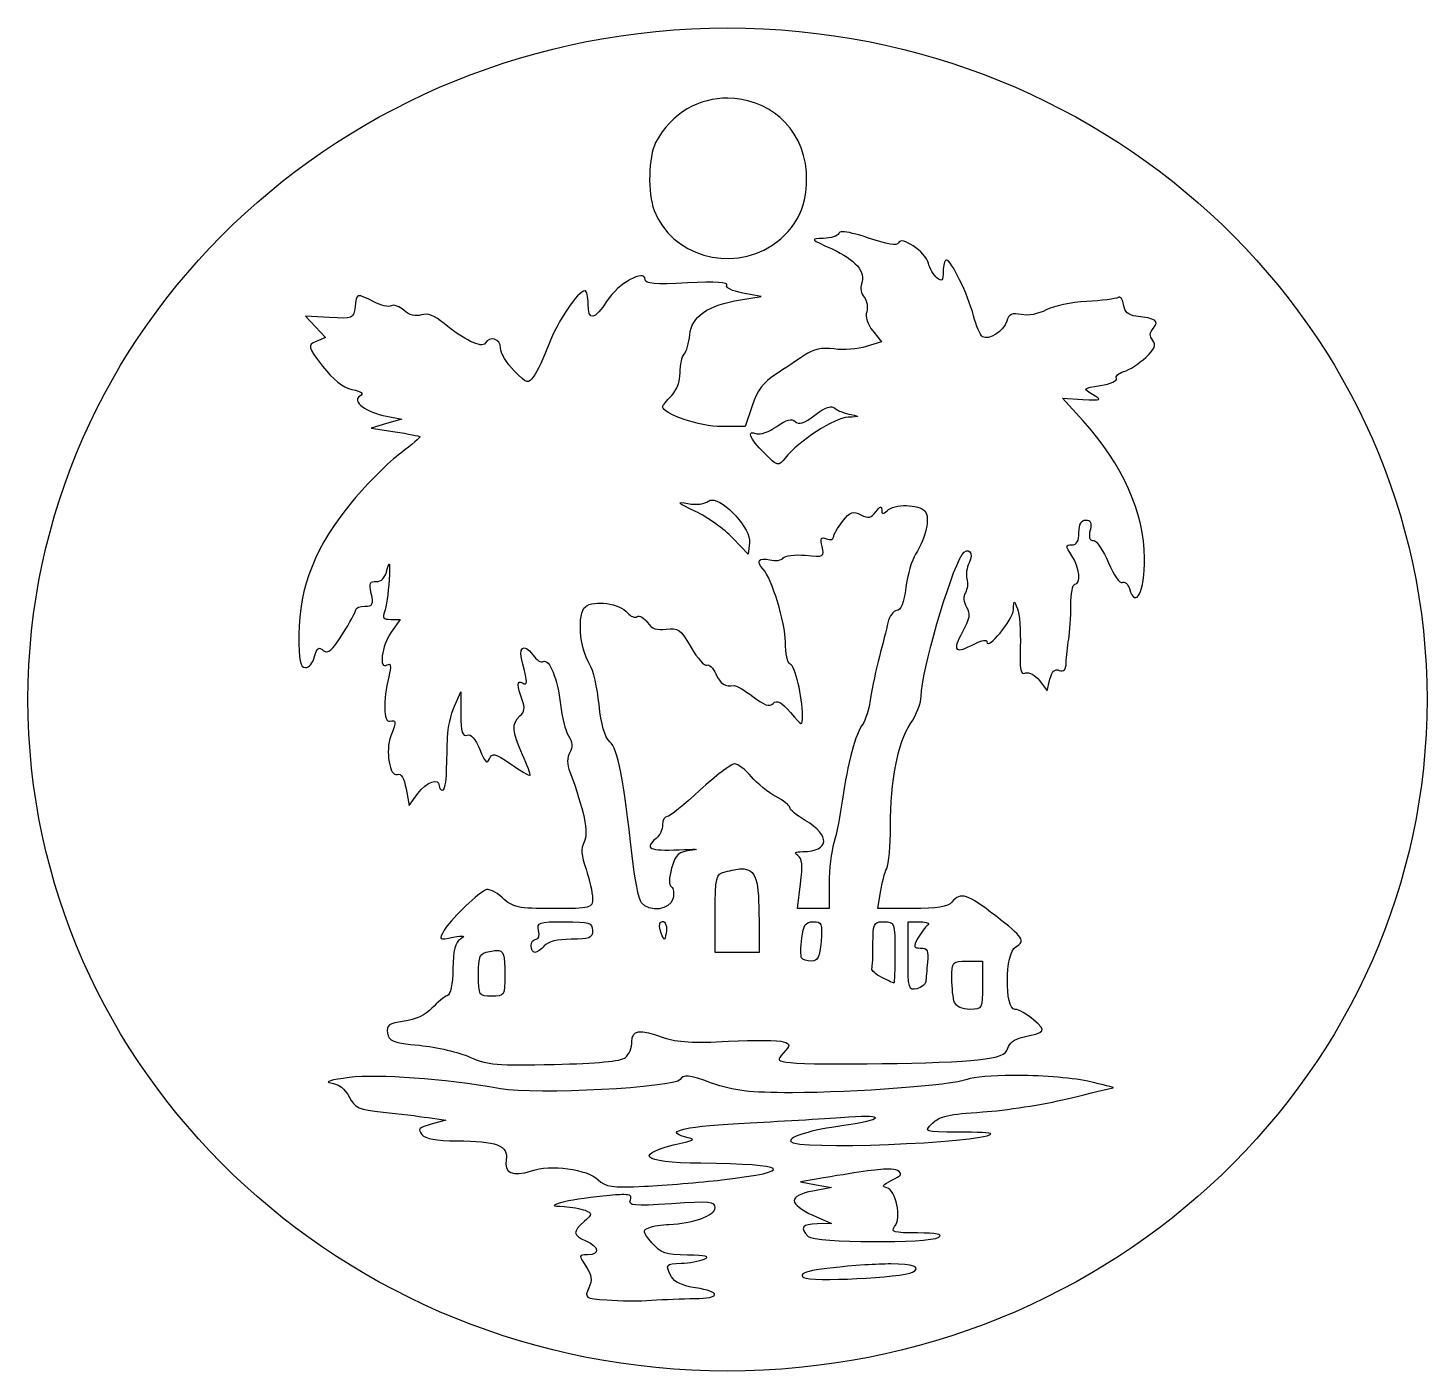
# Model space of a CAD drawing. Header units: centimetres. Extents: x -13.9 to 14.7, y -15.1 to 12.3.
import ezdxf

# ---------------------------------------------------------------- set-up
doc = ezdxf.new("R2010")
doc.units = ezdxf.units.CM
doc.header["$MEASUREMENT"] = 0
doc.layers.add('Layer 1', color=7, linetype='Continuous')

msp = doc.modelspace()

# ---------------------------------------------------------------- linework, layer by layer
at = {"layer": 'Layer 1'}
for points, knots in [([(0.37814, 12.31524), (-7.51255, 12.31524), (-13.90976, 6.17387), (-13.90976, -1.4019), (-13.90976, -1.4019), (-13.90976, -8.97767), (-7.51255, -15.11904), (0.37814, -15.11904), (0.37814, -15.11904), (8.26883, -15.11904), (14.66524, -8.97766), (14.66524, -1.4019), (14.66524, -1.4019), (14.66524, 6.17386), (8.26883, 12.31524), (0.37814, 12.31524)], [0, 0, 0, 0, 0.2, 0.2, 0.2, 0.2, 0.4, 0.4, 0.4, 0.4, 0.6, 0.6, 0.6, 0.6, 1, 1, 1, 1]), ([(0.3829, 10.88161), (1.16078, 10.87708), (1.91948, 10.33001), (1.98879, 9.37177), (1.98879, 9.37177), (2.03575, 8.7226), (1.79608, 8.21202), (1.28626, 7.87463), (1.28626, 7.87463), (0.43652, 7.3123), (-0.7732, 7.67062), (-1.12059, 8.58748), (-1.12059, 8.58748), (-1.25557, 8.94374), (-1.23888, 9.6878), (-1.08963, 9.97348), (-1.08963, 9.97348), (-0.76288, 10.59894), (-0.18474, 10.88491), (0.3829, 10.88161)], [0, 0, 0, 0, 0.16666667, 0.16666667, 0.16666667, 0.16666667, 0.33333333, 0.33333333, 0.33333333, 0.33333333, 0.5, 0.5, 0.5, 0.5, 0.66666667, 0.66666667, 0.66666667, 0.66666667, 1, 1, 1, 1]), ([(2.72545, 8.15088), (2.81952, 8.15321), (2.99917, 8.11004), (3.25969, 8.02228), (3.25969, 8.02228), (3.64101, 7.89382), (3.84781, 7.86084), (3.86934, 7.92543), (3.86934, 7.92543), (3.92079, 8.0798), (4.4234, 7.73967), (4.48058, 7.51185), (4.48058, 7.51185), (4.508, 7.4026), (4.587, 7.26669), (4.65601, 7.20941), (4.65601, 7.20941), (4.75822, 7.12458), (4.78143, 7.14918), (4.78143, 7.34039), (4.78143, 7.34039), (4.78143, 7.4695), (4.81254, 7.57457), (4.85049, 7.57457), (4.85049, 7.57457), (4.94891, 7.57457), (5.2855, 6.88158), (5.40299, 6.43703), (5.40299, 6.43703), (5.45774, 6.22986), (5.54109, 6.03653), (5.58795, 6.00758), (5.58795, 6.00758), (5.71811, 5.92714), (6.01518, 6.1196), (6.08091, 6.32669), (6.08091, 6.32669), (6.12695, 6.47175), (6.19038, 6.50078), (6.3778, 6.46084), (6.3778, 6.46084), (6.51872, 6.43081), (6.72632, 6.46915), (6.88505, 6.5553), (6.88505, 6.5553), (7.03274, 6.63546), (7.40486, 6.71441), (7.71221, 6.72994), (7.71221, 6.72994), (8.01956, 6.74547), (8.30914, 6.78085), (8.3552, 6.80932), (8.3552, 6.80932), (8.40126, 6.83779), (8.45209, 6.77), (8.46792, 6.65849), (8.46792, 6.65849), (8.48773, 6.51895), (8.56633, 6.4475), (8.72035, 6.42908), (8.72035, 6.42908), (9.13331, 6.37968), (9.20032, 6.33408), (9.07757, 6.18617), (9.07757, 6.18617), (8.99631, 6.08826), (8.99302, 6.02127), (9.06566, 5.93374), (9.06566, 5.93374), (9.14117, 5.84276), (9.10641, 5.76093), (8.9196, 5.58605), (8.9196, 5.58605), (8.78511, 5.46015), (8.58417, 5.3292), (8.47268, 5.29551), (8.47268, 5.29551), (8.36119, 5.26182), (8.29262, 5.19815), (8.32027, 5.15342), (8.32027, 5.15342), (8.34792, 5.10868), (8.20259, 5.04497), (7.99719, 5.01212), (7.99719, 5.01212), (7.62942, 4.95331), (7.62668, 4.95077), (7.83605, 4.82875), (7.83605, 4.82875), (8.03666, 4.71184), (8.02561, 4.7057), (7.63521, 4.72952), (7.63521, 4.72952), (7.63521, 4.72952), (7.22163, 4.75492), (7.22163, 4.75492), (7.22163, 4.75492), (7.22163, 4.75492), (7.63521, 4.29848), (7.63521, 4.29848), (7.63521, 4.29848), (8.44572, 3.40334), (8.89694, 2.39672), (8.89658, 1.48758), (8.89658, 1.48758), (8.8963, 0.79166), (8.7202, 0.43814), (8.5854, 0.86285), (8.5854, 0.86285), (8.55392, 0.96203), (8.489, 1.01878), (8.44093, 0.98907), (8.44093, 0.98907), (8.39286, 0.95936), (8.26656, 1.1402), (8.16071, 1.39074), (8.16071, 1.39074), (8.05486, 1.64128), (7.91534, 1.8456), (7.85033, 1.8456), (7.85033, 1.8456), (7.77119, 1.8456), (7.74935, 1.91534), (7.78444, 2.05517), (7.78444, 2.05517), (7.82265, 2.2074), (7.79853, 2.26394), (7.69633, 2.26394), (7.69633, 2.26394), (7.60203, 2.26394), (7.55662, 2.18047), (7.55662, 2.00992), (7.55662, 2.00992), (7.55662, 1.83613), (7.51121, 1.75669), (7.41215, 1.75669), (7.41215, 1.75669), (7.27907, 1.75669), (7.27907, 1.73911), (7.41215, 1.53601), (7.41215, 1.53601), (7.57001, 1.29509), (7.6059, 0.95097), (7.47327, 0.95097), (7.47327, 0.95097), (7.42746, 0.95097), (7.39027, 0.75934), (7.39071, 0.52548), (7.39071, 0.52548), (7.39112, 0.29163), (7.3715, -0.02062), (7.34705, -0.16832), (7.34705, -0.16832), (7.3226, -0.31602), (7.29945, -0.53175), (7.29545, -0.64778), (7.29545, -0.64778), (7.29033, -0.7964), (7.24809, -0.84338), (7.15415, -0.80734), (7.15415, -0.80734), (7.06365, -0.77261), (7.0025, -0.8311), (6.96284, -0.98912), (6.96284, -0.98912), (6.96284, -0.98912), (6.9041, -1.22171), (6.9041, -1.22171), (6.9041, -1.22171), (6.9041, -1.22171), (6.74931, -1.01691), (6.74931, -1.01691), (6.74931, -1.01691), (6.66226, -0.9015), (6.53816, -0.83281), (6.46592, -0.86053), (6.46592, -0.86053), (6.36126, -0.90069), (6.34168, -0.80104), (6.35717, -0.32232), (6.35717, -0.32232), (6.36762, 0.00083), (6.34225, 0.34921), (6.30081, 0.45165), (6.30081, 0.45165), (6.228, 0.63162), (6.22453, 0.63068), (6.21905, 0.42942), (6.21905, 0.42942), (6.21366, 0.23162), (5.67687, -0.41598), (5.67687, -0.22468), (5.67687, -0.22468), (5.67687, -0.17195), (5.57329, -0.18766), (5.43079, -0.26199), (5.43079, -0.26199), (5.02285, -0.47479), (4.95991, -0.42094), (5.16962, -0.03655), (5.16962, -0.03655), (5.32584, 0.24978), (5.34361, 0.35194), (5.26012, 0.48657), (5.26012, 0.48657), (5.19655, 0.58908), (5.18691, 0.70207), (5.23551, 0.77949), (5.23551, 0.77949), (5.2791, 0.84893), (5.29348, 0.97541), (5.26726, 1.05971), (5.26726, 1.05971), (5.24104, 1.14401), (5.262, 1.2926), (5.3141, 1.38994), (5.3141, 1.38994), (5.42038, 1.58854), (5.28715, 1.74139), (5.16883, 1.55664), (5.16883, 1.55664), (4.91121, 1.15439), (4.33374, -0.8453), (4.33374, -1.33523), (4.33374, -1.33523), (4.33374, -1.45866), (4.23587, -1.70972), (4.11623, -1.89328), (4.11623, -1.89328), (3.85302, -2.29713), (3.70741, -3.04617), (3.70741, -3.99451), (3.70741, -3.99451), (3.70741, -4.38256), (3.67279, -4.76812), (3.63041, -4.85104), (3.63041, -4.85104), (3.58803, -4.93396), (3.53018, -5.15303), (3.50181, -5.33765), (3.50181, -5.33765), (3.50181, -5.33765), (3.45021, -5.67343), (3.45021, -5.67343), (3.45021, -5.67343), (3.45021, -5.67343), (4.14956, -5.67343), (4.14956, -5.67343), (4.14956, -5.67343), (4.66215, -5.67343), (4.87918, -5.63687), (4.96084, -5.53848), (4.96084, -5.53848), (5.13528, -5.32829), (5.27927, -5.37441), (5.85547, -5.82187), (5.85547, -5.82187), (6.42212, -6.26192), (6.47079, -6.33682), (6.26508, -6.45216), (6.26508, -6.45216), (6.04343, -6.57644), (6.03265, -7.73179), (6.25317, -7.73179), (6.25317, -7.73179), (6.32427, -7.73179), (6.49607, -7.82982), (6.6342, -7.9493), (6.6342, -7.9493), (6.90023, -8.17939), (6.88883, -8.19438), (6.38097, -8.30493), (6.38097, -8.30493), (6.25147, -8.33312), (6.12599, -8.43294), (6.10155, -8.5264), (6.10155, -8.5264), (6.0664, -8.66083), (5.93761, -8.71039), (5.48634, -8.76454), (5.48634, -8.76454), (4.88036, -8.83726), (2.16312, -8.87632), (1.6665, -8.81931), (1.6665, -8.81931), (1.38443, -8.78693), (1.37788, -8.77776), (1.52203, -8.61847), (1.52203, -8.61847), (1.66378, -8.46184), (1.6638, -8.44816), (1.51806, -8.39223), (1.51806, -8.39223), (1.43268, -8.35947), (0.9287, -8.3555), (0.39799, -8.3835), (0.39799, -8.3835), (-0.3062, -8.42065), (-0.66126, -8.40063), (-0.91419, -8.31047), (-0.91419, -8.31047), (-1.43083, -8.12631), (-1.57385, -8.14433), (-1.57385, -8.39223), (-1.57385, -8.39223), (-1.57385, -8.50928), (-1.63383, -8.65521), (-1.70721, -8.71611), (-1.70721, -8.71611), (-1.79589, -8.78971), (-2.28333, -8.83615), (-3.16148, -8.85582), (-3.16148, -8.85582), (-4.32754, -8.88194), (-4.52948, -8.86479), (-4.88168, -8.70738), (-4.88168, -8.70738), (-5.10115, -8.60929), (-5.56457, -8.50065), (-5.91126, -8.46606), (-5.91126, -8.46606), (-6.4605, -8.41125), (-6.54503, -8.3791), (-6.56854, -8.21442), (-6.56854, -8.21442), (-6.59135, -8.05465), (-6.53864, -8.01715), (-6.22799, -7.97548), (-6.22799, -7.97548), (-5.99914, -7.94478), (-5.78431, -7.84423), (-5.65803, -7.70796), (-5.65803, -7.70796), (-5.5465, -7.58762), (-5.40591, -7.4723), (-5.34606, -7.45235), (-5.34606, -7.45235), (-5.27849, -7.42983), (-5.23557, -7.22162), (-5.23175, -6.90224), (-5.23175, -6.90224), (-5.22726, -6.52668), (-5.18535, -6.36263), (-5.07775, -6.29497), (-5.07775, -6.29497), (-4.96648, -6.22501), (-5.00359, -6.21615), (-5.22778, -6.25925), (-5.22778, -6.25925), (-5.51614, -6.31468), (-5.5209, -6.31098), (-5.40639, -6.11398), (-5.40639, -6.11398), (-5.29035, -5.91435), (-4.78978, -5.42265), (-4.57209, -5.29476), (-4.57209, -5.29476), (-4.50726, -5.25667), (-4.36083, -5.32176), (-4.22122, -5.45114), (-4.22122, -5.45114), (-4.00333, -5.65307), (-3.90914, -5.67341), (-3.18053, -5.67341), (-3.18053, -5.67341), (-2.39712, -5.67341), (-2.37957, -5.66853), (-2.37957, -5.46067), (-2.37957, -5.46067), (-2.37957, -5.34378), (-2.43892, -5.07839), (-2.51214, -4.87086), (-2.51214, -4.87086), (-2.61202, -4.58777), (-2.62162, -4.44756), (-2.54866, -4.31122), (-2.54866, -4.31122), (-2.45436, -4.13502), (-2.5559, -3.64085), (-2.84237, -2.88235), (-2.84237, -2.88235), (-2.90221, -2.72392), (-2.90245, -2.58917), (-2.84396, -2.48465), (-2.84396, -2.48465), (-2.78257, -2.37495), (-2.79074, -2.27038), (-2.87016, -2.14252), (-2.87016, -2.14252), (-2.93309, -2.0412), (-3.00671, -1.75513), (-3.03369, -1.50667), (-3.03369, -1.50667), (-3.09026, -0.98553), (-3.26311, -0.55286), (-3.38456, -0.62792), (-3.38456, -0.62792), (-3.43053, -0.65633), (-3.52799, -0.59442), (-3.60127, -0.4898), (-3.60127, -0.4898), (-3.78694, -0.22472), (-3.90479, -0.33651), (-3.80528, -0.68349), (-3.80528, -0.68349), (-3.69943, -1.05258), (-3.70056, -1.13158), (-3.81163, -1.06293), (-3.81163, -1.06293), (-3.92405, -0.99345), (-3.92575, -1.12061), (-3.81639, -1.40824), (-3.81639, -1.40824), (-3.75346, -1.57376), (-3.76465, -1.65863), (-3.86084, -1.73847), (-3.86084, -1.73847), (-4.03343, -1.88171), (-4.02226, -2.05943), (-3.80845, -2.5307), (-3.80845, -2.5307), (-3.71019, -2.74727), (-3.64031, -2.9357), (-3.65366, -2.94904), (-3.65366, -2.94904), (-3.667, -2.96238), (-3.8461, -2.85879), (-4.05136, -2.71883), (-4.05136, -2.71883), (-4.38048, -2.49442), (-4.43148, -2.48198), (-4.48399, -2.61405), (-4.48399, -2.61405), (-4.52968, -2.72895), (-4.57575, -2.6842), (-4.68165, -2.42274), (-4.68165, -2.42274), (-4.77113, -2.20181), (-4.86251, -2.09852), (-4.94202, -2.12903), (-4.94202, -2.12903), (-5.03598, -2.16509), (-5.06555, -2.06695), (-5.06824, -1.7091), (-5.06824, -1.7091), (-5.06824, -1.7091), (-5.07142, -1.24234), (-5.07142, -1.24234), (-5.07142, -1.24234), (-5.07142, -1.24234), (-5.20161, -1.54081), (-5.20161, -1.54081), (-5.20161, -1.54081), (-5.273, -1.70521), (-5.33598, -1.98771), (-5.34132, -2.16792), (-5.34132, -2.16792), (-5.34666, -2.34814), (-5.35528, -2.66677), (-5.36037, -2.876), (-5.36037, -2.876), (-5.36546, -3.08523), (-5.40122, -3.25624), (-5.44055, -3.25624), (-5.44055, -3.25624), (-5.47987, -3.25624), (-5.51199, -3.21577), (-5.51199, -3.16654), (-5.51199, -3.16654), (-5.51199, -2.98944), (-5.76978, -3.08211), (-5.94462, -3.32213), (-5.94462, -3.32213), (-5.94462, -3.32213), (-6.12323, -3.56742), (-6.12323, -3.56742), (-6.12323, -3.56742), (-6.12323, -3.56742), (-6.18674, -3.22767), (-6.18674, -3.22767), (-6.18674, -3.22767), (-6.2285, -3.00506), (-6.28956, -2.9028), (-6.36455, -2.93158), (-6.36455, -2.93158), (-6.52239, -2.99215), (-6.6149, -2.44814), (-6.4987, -2.14253), (-6.4987, -2.14253), (-6.3825, -1.83689), (-6.38395, -1.81936), (-6.51934, -1.84644), (-6.51934, -1.84644), (-6.64667, -1.87191), (-6.65765, -1.4263), (-6.54157, -0.93752), (-6.54157, -0.93752), (-6.4887, -0.71488), (-6.49695, -0.64949), (-6.57253, -0.6962), (-6.57253, -0.6962), (-6.75159, -0.80687), (-6.69048, -0.3059), (-6.49077, -0.02543), (-6.49077, -0.02543), (-6.49077, -0.02543), (-6.30581, 0.23494), (-6.30581, 0.23494), (-6.30581, 0.23494), (-6.30581, 0.23494), (-6.5003, 0.23494), (-6.5003, 0.23494), (-6.5003, 0.23494), (-6.6512, 0.23494), (-6.68007, 0.26991), (-6.6289, 0.39132), (-6.6289, 0.39132), (-6.59259, 0.47748), (-6.55038, 0.76989), (-6.53444, 1.04066), (-6.53444, 1.04066), (-6.51401, 1.38763), (-6.52435, 1.45377), (-6.57096, 1.26452), (-6.57096, 1.26452), (-6.61557, 1.08336), (-6.68935, 0.99995), (-6.7964, 1.00891), (-6.7964, 1.00891), (-6.92647, 1.0198), (-6.94472, 0.97548), (-6.89801, 0.76283), (-6.89801, 0.76283), (-6.8494, 0.54149), (-6.86781, 0.50325), (-7.02661, 0.50325), (-7.02661, 0.50325), (-7.12899, 0.50325), (-7.21316, 0.47061), (-7.21316, 0.43101), (-7.21316, 0.43101), (-7.21316, 0.39142), (-7.33516, 0.16663), (-7.48465, -0.06909), (-7.48465, -0.06909), (-7.69895, -0.40701), (-7.78242, -0.47671), (-7.87759, -0.39773), (-7.87759, -0.39773), (-7.97226, -0.31916), (-8.01009, -0.34655), (-8.05461, -0.52395), (-8.05461, -0.52395), (-8.08583, -0.64835), (-8.17142, -0.75019), (-8.24433, -0.75019), (-8.24433, -0.75019), (-8.34967, -0.75019), (-8.3769, -0.61123), (-8.3769, -0.07545), (-8.3769, -0.07545), (-8.3769, 0.88819), (-8.02471, 1.76235), (-7.27826, 2.65131), (-7.27826, 2.65131), (-6.96821, 3.02055), (-6.52604, 3.46275), (-6.29631, 3.63326), (-6.29631, 3.63326), (-6.06658, 3.80377), (-5.88938, 3.95346), (-5.90258, 3.96666), (-5.90258, 3.96666), (-5.91578, 3.97986), (-6.14543, 4.02553), (-6.413, 4.06747), (-6.413, 4.06747), (-6.413, 4.06747), (-6.89961, 4.14368), (-6.89961, 4.14368), (-6.89961, 4.14368), (-6.89961, 4.14368), (-6.58685, 4.23259), (-6.58685, 4.23259), (-6.58685, 4.23259), (-6.58685, 4.23259), (-6.27329, 4.3215), (-6.27329, 4.3215), (-6.27329, 4.3215), (-6.27329, 4.3215), (-6.58685, 4.38421), (-6.58685, 4.38421), (-6.58685, 4.38421), (-7.00908, 4.46909), (-7.30284, 4.68934), (-7.13379, 4.79382), (-7.13379, 4.79382), (-7.04428, 4.84914), (-7.08791, 4.887), (-7.29255, 4.93194), (-7.29255, 4.93194), (-7.48288, 4.97374), (-7.67753, 5.12909), (-7.89188, 5.40982), (-7.89188, 5.40982), (-8.20082, 5.81443), (-8.20465, 5.82801), (-8.02286, 5.90913), (-8.02286, 5.90913), (-8.02286, 5.90913), (-7.83552, 5.99248), (-7.83552, 5.99248), (-7.83552, 5.99248), (-7.83552, 5.99248), (-8.03953, 6.20919), (-8.03953, 6.20919), (-8.03953, 6.20919), (-8.03953, 6.20919), (-8.24275, 6.4267), (-8.24275, 6.4267), (-8.24275, 6.4267), (-8.24275, 6.4267), (-7.75058, 6.39971), (-7.75058, 6.39971), (-7.75058, 6.39971), (-7.2743, 6.37416), (-7.25724, 6.38176), (-7.22984, 6.61642), (-7.22984, 6.61642), (-7.19671, 6.90017), (-7.19509, 6.89989), (-6.84801, 6.72041), (-6.84801, 6.72041), (-6.70131, 6.64455), (-6.5393, 6.60878), (-6.48841, 6.64023), (-6.48841, 6.64023), (-6.43752, 6.67168), (-6.32146, 6.62887), (-6.22963, 6.54577), (-6.22963, 6.54577), (-6.12332, 6.44956), (-5.99392, 6.41667), (-5.87479, 6.45448), (-5.87479, 6.45448), (-5.74384, 6.49604), (-5.6047, 6.44333), (-5.41041, 6.27984), (-5.41041, 6.27984), (-5.01659, 5.94846), (-4.63908, 5.76589), (-4.57214, 5.8742), (-4.57214, 5.8742), (-4.47327, 6.03418), (-4.25938, 5.96787), (-4.25938, 5.77735), (-4.25938, 5.77735), (-4.25938, 5.6751), (-4.13354, 5.46576), (-3.97996, 5.31217), (-3.97996, 5.31217), (-3.71235, 5.04456), (-3.69584, 5.03998), (-3.5775, 5.20183), (-3.5775, 5.20183), (-3.50958, 5.29472), (-3.37252, 5.58723), (-3.27347, 5.85197), (-3.27347, 5.85197), (-3.09991, 6.31584), (-2.67466, 6.94822), (-2.53601, 6.94823), (-2.53601, 6.94823), (-2.49909, 6.94823), (-2.46933, 6.82762), (-2.46933, 6.67992), (-2.46933, 6.67992), (-2.46933, 6.31888), (-2.33645, 6.34129), (-2.07957, 6.7466), (-2.07957, 6.7466), (-1.85922, 7.09426), (-1.3056, 7.40215), (-1.3056, 7.17685), (-1.3056, 7.17685), (-1.3056, 7.08926), (-1.10539, 7.07308), (-0.44193, 7.10779), (-0.44193, 7.10779), (0.13271, 7.13785), (0.40289, 7.12245), (0.36538, 7.06175), (0.36538, 7.06175), (0.33244, 7.00846), (0.46637, 6.94166), (0.68767, 6.9014), (0.68767, 6.9014), (0.68767, 6.9014), (1.06711, 6.83234), (1.06711, 6.83234), (1.06711, 6.83234), (1.06711, 6.83234), (0.64004, 6.76328), (0.64004, 6.76328), (0.64004, 6.76328), (-0.01658, 6.6566), (-0.35976, 6.41988), (-0.3943, 6.04885), (-0.3943, 6.04885), (-0.41012, 5.87893), (-0.46051, 5.70189), (-0.50623, 5.65512), (-0.50623, 5.65512), (-0.55195, 5.60835), (-0.58958, 5.43655), (-0.58958, 5.27409), (-0.58958, 5.27409), (-0.58958, 5.09805), (-0.6615, 4.90687), (-0.76819, 4.80018), (-0.76819, 4.80018), (-0.86665, 4.70172), (-0.94759, 4.60153), (-0.94759, 4.57791), (-0.94759, 4.57791), (-0.94759, 4.43234), (-0.18059, 4.17306), (0.25028, 4.17306), (0.25028, 4.17306), (0.25028, 4.17306), (0.73927, 4.17306), (0.73927, 4.17306), (0.73927, 4.17306), (0.73927, 4.17306), (0.88136, 4.59855), (0.88136, 4.59855), (0.88136, 4.59855), (0.98611, 4.91231), (1.1111, 5.07968), (1.35844, 5.23837), (1.35844, 5.23837), (1.54279, 5.35664), (1.80871, 5.53305), (1.94983, 5.62972), (1.94983, 5.62972), (2.13834, 5.75885), (2.29908, 5.79261), (2.55472, 5.75832), (2.55472, 5.75832), (2.74609, 5.73265), (3.04142, 5.75464), (3.21121, 5.80674), (3.21121, 5.80674), (3.21121, 5.80674), (3.52, 5.9012), (3.52, 5.9012), (3.52, 5.9012), (3.52, 5.9012), (3.34377, 6.12585), (3.34377, 6.12585), (3.34377, 6.12585), (3.23831, 6.25992), (3.1886, 6.41755), (3.22073, 6.51879), (3.22073, 6.51879), (3.25028, 6.61188), (3.22635, 6.74641), (3.16754, 6.81726), (3.16754, 6.81726), (3.10873, 6.88812), (3.0852, 7.00991), (3.11515, 7.08795), (3.11515, 7.08795), (3.2081, 7.33018), (2.99485, 7.58272), (2.51344, 7.80159), (2.51344, 7.80159), (2.07257, 8.00203), (2.06449, 8.01259), (2.33483, 8.01751), (2.33483, 8.01751), (2.49073, 8.02035), (2.63296, 8.06569), (2.65077, 8.11912), (2.65077, 8.11912), (2.65742, 8.13907), (2.68263, 8.14981), (2.72539, 8.15087), (2.72539, 8.15087), (2.72539, 8.15087), (2.72545, 8.15088), (2.72545, 8.15088)], [0, 0, 0, 0, 0.00502513, 0.00502513, 0.00502513, 0.00502513, 0.01005025, 0.01005025, 0.01005025, 0.01005025, 0.01507538, 0.01507538, 0.01507538, 0.01507538, 0.0201005, 0.0201005, 0.0201005, 0.0201005, 0.02512563, 0.02512563, 0.02512563, 0.02512563, 0.03015075, 0.03015075, 0.03015075, 0.03015075, 0.03517588, 0.03517588, 0.03517588, 0.03517588, 0.04020101, 0.04020101, 0.04020101, 0.04020101, 0.04522613, 0.04522613, 0.04522613, 0.04522613, 0.05025126, 0.05025126, 0.05025126, 0.05025126, 0.05527638, 0.05527638, 0.05527638, 0.05527638, 0.06030151, 0.06030151, 0.06030151, 0.06030151, 0.06532663, 0.06532663, 0.06532663, 0.06532663, 0.07035176, 0.07035176, 0.07035176, 0.07035176, 0.07537688, 0.07537688, 0.07537688, 0.07537688, 0.08040201, 0.08040201, 0.08040201, 0.08040201, 0.08542714, 0.08542714, 0.08542714, 0.08542714, 0.09045226, 0.09045226, 0.09045226, 0.09045226, 0.09547739, 0.09547739, 0.09547739, 0.09547739, 0.10050251, 0.10050251, 0.10050251, 0.10050251, 0.10552764, 0.10552764, 0.10552764, 0.10552764, 0.11055276, 0.11055276, 0.11055276, 0.11055276, 0.11557789, 0.11557789, 0.11557789, 0.11557789, 0.12060302, 0.12060302, 0.12060302, 0.12060302, 0.12562814, 0.12562814, 0.12562814, 0.12562814, 0.13065327, 0.13065327, 0.13065327, 0.13065327, 0.13567839, 0.13567839, 0.13567839, 0.13567839, 0.14070352, 0.14070352, 0.14070352, 0.14070352, 0.14572864, 0.14572864, 0.14572864, 0.14572864, 0.15075377, 0.15075377, 0.15075377, 0.15075377, 0.15577889, 0.15577889, 0.15577889, 0.15577889, 0.16080402, 0.16080402, 0.16080402, 0.16080402, 0.16582915, 0.16582915, 0.16582915, 0.16582915, 0.17085427, 0.17085427, 0.17085427, 0.17085427, 0.1758794, 0.1758794, 0.1758794, 0.1758794, 0.18090452, 0.18090452, 0.18090452, 0.18090452, 0.18592965, 0.18592965, 0.18592965, 0.18592965, 0.19095477, 0.19095477, 0.19095477, 0.19095477, 0.1959799, 0.1959799, 0.1959799, 0.1959799, 0.20100503, 0.20100503, 0.20100503, 0.20100503, 0.20603015, 0.20603015, 0.20603015, 0.20603015, 0.21105528, 0.21105528, 0.21105528, 0.21105528, 0.2160804, 0.2160804, 0.2160804, 0.2160804, 0.22110553, 0.22110553, 0.22110553, 0.22110553, 0.22613065, 0.22613065, 0.22613065, 0.22613065, 0.23115578, 0.23115578, 0.23115578, 0.23115578, 0.2361809, 0.2361809, 0.2361809, 0.2361809, 0.24120603, 0.24120603, 0.24120603, 0.24120603, 0.24623116, 0.24623116, 0.24623116, 0.24623116, 0.25125628, 0.25125628, 0.25125628, 0.25125628, 0.25628141, 0.25628141, 0.25628141, 0.25628141, 0.26130653, 0.26130653, 0.26130653, 0.26130653, 0.26633166, 0.26633166, 0.26633166, 0.26633166, 0.27135678, 0.27135678, 0.27135678, 0.27135678, 0.27638191, 0.27638191, 0.27638191, 0.27638191, 0.28140704, 0.28140704, 0.28140704, 0.28140704, 0.28643216, 0.28643216, 0.28643216, 0.28643216, 0.29145729, 0.29145729, 0.29145729, 0.29145729, 0.29648241, 0.29648241, 0.29648241, 0.29648241, 0.30150754, 0.30150754, 0.30150754, 0.30150754, 0.30653266, 0.30653266, 0.30653266, 0.30653266, 0.31155779, 0.31155779, 0.31155779, 0.31155779, 0.31658291, 0.31658291, 0.31658291, 0.31658291, 0.32160804, 0.32160804, 0.32160804, 0.32160804, 0.32663317, 0.32663317, 0.32663317, 0.32663317, 0.33165829, 0.33165829, 0.33165829, 0.33165829, 0.33668342, 0.33668342, 0.33668342, 0.33668342, 0.34170854, 0.34170854, 0.34170854, 0.34170854, 0.34673367, 0.34673367, 0.34673367, 0.34673367, 0.35175879, 0.35175879, 0.35175879, 0.35175879, 0.35678392, 0.35678392, 0.35678392, 0.35678392, 0.36180905, 0.36180905, 0.36180905, 0.36180905, 0.36683417, 0.36683417, 0.36683417, 0.36683417, 0.3718593, 0.3718593, 0.3718593, 0.3718593, 0.37688442, 0.37688442, 0.37688442, 0.37688442, 0.38190955, 0.38190955, 0.38190955, 0.38190955, 0.38693467, 0.38693467, 0.38693467, 0.38693467, 0.3919598, 0.3919598, 0.3919598, 0.3919598, 0.39698492, 0.39698492, 0.39698492, 0.39698492, 0.40201005, 0.40201005, 0.40201005, 0.40201005, 0.40703518, 0.40703518, 0.40703518, 0.40703518, 0.4120603, 0.4120603, 0.4120603, 0.4120603, 0.41708543, 0.41708543, 0.41708543, 0.41708543, 0.42211055, 0.42211055, 0.42211055, 0.42211055, 0.42713568, 0.42713568, 0.42713568, 0.42713568, 0.4321608, 0.4321608, 0.4321608, 0.4321608, 0.43718593, 0.43718593, 0.43718593, 0.43718593, 0.44221106, 0.44221106, 0.44221106, 0.44221106, 0.44723618, 0.44723618, 0.44723618, 0.44723618, 0.45226131, 0.45226131, 0.45226131, 0.45226131, 0.45728643, 0.45728643, 0.45728643, 0.45728643, 0.46231156, 0.46231156, 0.46231156, 0.46231156, 0.46733668, 0.46733668, 0.46733668, 0.46733668, 0.47236181, 0.47236181, 0.47236181, 0.47236181, 0.47738693, 0.47738693, 0.47738693, 0.47738693, 0.48241206, 0.48241206, 0.48241206, 0.48241206, 0.48743719, 0.48743719, 0.48743719, 0.48743719, 0.49246231, 0.49246231, 0.49246231, 0.49246231, 0.49748744, 0.49748744, 0.49748744, 0.49748744, 0.50251256, 0.50251256, 0.50251256, 0.50251256, 0.50753769, 0.50753769, 0.50753769, 0.50753769, 0.51256281, 0.51256281, 0.51256281, 0.51256281, 0.51758794, 0.51758794, 0.51758794, 0.51758794, 0.52261307, 0.52261307, 0.52261307, 0.52261307, 0.52763819, 0.52763819, 0.52763819, 0.52763819, 0.53266332, 0.53266332, 0.53266332, 0.53266332, 0.53768844, 0.53768844, 0.53768844, 0.53768844, 0.54271357, 0.54271357, 0.54271357, 0.54271357, 0.54773869, 0.54773869, 0.54773869, 0.54773869, 0.55276382, 0.55276382, 0.55276382, 0.55276382, 0.55778894, 0.55778894, 0.55778894, 0.55778894, 0.56281407, 0.56281407, 0.56281407, 0.56281407, 0.5678392, 0.5678392, 0.5678392, 0.5678392, 0.57286432, 0.57286432, 0.57286432, 0.57286432, 0.57788945, 0.57788945, 0.57788945, 0.57788945, 0.58291457, 0.58291457, 0.58291457, 0.58291457, 0.5879397, 0.5879397, 0.5879397, 0.5879397, 0.59296482, 0.59296482, 0.59296482, 0.59296482, 0.59798995, 0.59798995, 0.59798995, 0.59798995, 0.60301508, 0.60301508, 0.60301508, 0.60301508, 0.6080402, 0.6080402, 0.6080402, 0.6080402, 0.61306533, 0.61306533, 0.61306533, 0.61306533, 0.61809045, 0.61809045, 0.61809045, 0.61809045, 0.62311558, 0.62311558, 0.62311558, 0.62311558, 0.6281407, 0.6281407, 0.6281407, 0.6281407, 0.63316583, 0.63316583, 0.63316583, 0.63316583, 0.63819095, 0.63819095, 0.63819095, 0.63819095, 0.64321608, 0.64321608, 0.64321608, 0.64321608, 0.64824121, 0.64824121, 0.64824121, 0.64824121, 0.65326633, 0.65326633, 0.65326633, 0.65326633, 0.65829146, 0.65829146, 0.65829146, 0.65829146, 0.66331658, 0.66331658, 0.66331658, 0.66331658, 0.66834171, 0.66834171, 0.66834171, 0.66834171, 0.67336683, 0.67336683, 0.67336683, 0.67336683, 0.67839196, 0.67839196, 0.67839196, 0.67839196, 0.68341709, 0.68341709, 0.68341709, 0.68341709, 0.68844221, 0.68844221, 0.68844221, 0.68844221, 0.69346734, 0.69346734, 0.69346734, 0.69346734, 0.69849246, 0.69849246, 0.69849246, 0.69849246, 0.70351759, 0.70351759, 0.70351759, 0.70351759, 0.70854271, 0.70854271, 0.70854271, 0.70854271, 0.71356784, 0.71356784, 0.71356784, 0.71356784, 0.71859296, 0.71859296, 0.71859296, 0.71859296, 0.72361809, 0.72361809, 0.72361809, 0.72361809, 0.72864322, 0.72864322, 0.72864322, 0.72864322, 0.73366834, 0.73366834, 0.73366834, 0.73366834, 0.73869347, 0.73869347, 0.73869347, 0.73869347, 0.74371859, 0.74371859, 0.74371859, 0.74371859, 0.74874372, 0.74874372, 0.74874372, 0.74874372, 0.75376884, 0.75376884, 0.75376884, 0.75376884, 0.75879397, 0.75879397, 0.75879397, 0.75879397, 0.7638191, 0.7638191, 0.7638191, 0.7638191, 0.76884422, 0.76884422, 0.76884422, 0.76884422, 0.77386935, 0.77386935, 0.77386935, 0.77386935, 0.77889447, 0.77889447, 0.77889447, 0.77889447, 0.7839196, 0.7839196, 0.7839196, 0.7839196, 0.78894472, 0.78894472, 0.78894472, 0.78894472, 0.79396985, 0.79396985, 0.79396985, 0.79396985, 0.79899497, 0.79899497, 0.79899497, 0.79899497, 0.8040201, 0.8040201, 0.8040201, 0.8040201, 0.80904523, 0.80904523, 0.80904523, 0.80904523, 0.81407035, 0.81407035, 0.81407035, 0.81407035, 0.81909548, 0.81909548, 0.81909548, 0.81909548, 0.8241206, 0.8241206, 0.8241206, 0.8241206, 0.82914573, 0.82914573, 0.82914573, 0.82914573, 0.83417085, 0.83417085, 0.83417085, 0.83417085, 0.83919598, 0.83919598, 0.83919598, 0.83919598, 0.84422111, 0.84422111, 0.84422111, 0.84422111, 0.84924623, 0.84924623, 0.84924623, 0.84924623, 0.85427136, 0.85427136, 0.85427136, 0.85427136, 0.85929648, 0.85929648, 0.85929648, 0.85929648, 0.86432161, 0.86432161, 0.86432161, 0.86432161, 0.86934673, 0.86934673, 0.86934673, 0.86934673, 0.87437186, 0.87437186, 0.87437186, 0.87437186, 0.87939698, 0.87939698, 0.87939698, 0.87939698, 0.88442211, 0.88442211, 0.88442211, 0.88442211, 0.88944724, 0.88944724, 0.88944724, 0.88944724, 0.89447236, 0.89447236, 0.89447236, 0.89447236, 0.89949749, 0.89949749, 0.89949749, 0.89949749, 0.90452261, 0.90452261, 0.90452261, 0.90452261, 0.90954774, 0.90954774, 0.90954774, 0.90954774, 0.91457286, 0.91457286, 0.91457286, 0.91457286, 0.91959799, 0.91959799, 0.91959799, 0.91959799, 0.92462312, 0.92462312, 0.92462312, 0.92462312, 0.92964824, 0.92964824, 0.92964824, 0.92964824, 0.93467337, 0.93467337, 0.93467337, 0.93467337, 0.93969849, 0.93969849, 0.93969849, 0.93969849, 0.94472362, 0.94472362, 0.94472362, 0.94472362, 0.94974874, 0.94974874, 0.94974874, 0.94974874, 0.95477387, 0.95477387, 0.95477387, 0.95477387, 0.95979899, 0.95979899, 0.95979899, 0.95979899, 0.96482412, 0.96482412, 0.96482412, 0.96482412, 0.96984925, 0.96984925, 0.96984925, 0.96984925, 0.97487437, 0.97487437, 0.97487437, 0.97487437, 0.9798995, 0.9798995, 0.9798995, 0.9798995, 0.98492462, 0.98492462, 0.98492462, 0.98492462, 0.98994975, 0.98994975, 0.98994975, 0.98994975, 1, 1, 1, 1]), ([(2.48413, 4.57394), (2.40888, 4.57052), (2.30497, 4.51622), (2.16105, 4.40644), (2.16105, 4.40644), (1.94143, 4.23892), (1.83302, 4.2034), (1.76097, 4.27546), (1.76097, 4.27546), (1.68891, 4.34752), (1.58711, 4.32092), (1.38391, 4.17623), (1.38391, 4.17623), (1.23067, 4.06712), (1.0464, 4.00012), (0.9743, 4.02779), (0.9743, 4.02779), (0.75761, 4.11094), (0.82507, 3.9365), (1.12671, 3.63485), (1.12671, 3.63485), (1.40558, 3.35598), (1.41361, 3.35393), (1.5522, 3.52768), (1.5522, 3.52768), (1.83744, 3.88531), (2.55696, 4.35216), (2.84136, 4.36436), (2.84136, 4.36436), (3.0865, 4.37488), (3.09481, 4.38204), (2.90169, 4.41755), (2.90169, 4.41755), (2.77861, 4.44018), (2.6292, 4.49903), (2.56987, 4.54774), (2.56987, 4.54774), (2.54644, 4.56698), (2.51834, 4.57549), (2.48414, 4.57394), (2.48414, 4.57394), (2.48414, 4.57394), (2.48413, 4.57394), (2.48413, 4.57394)], [0, 0, 0, 0, 0.08333333, 0.08333333, 0.08333333, 0.08333333, 0.16666667, 0.16666667, 0.16666667, 0.16666667, 0.25, 0.25, 0.25, 0.25, 0.33333333, 0.33333333, 0.33333333, 0.33333333, 0.41666667, 0.41666667, 0.41666667, 0.41666667, 0.5, 0.5, 0.5, 0.5, 0.58333333, 0.58333333, 0.58333333, 0.58333333, 0.66666667, 0.66666667, 0.66666667, 0.66666667, 0.75, 0.75, 0.75, 0.75, 0.83333333, 0.83333333, 0.83333333, 0.83333333, 1, 1, 1, 1]), ([(0.05664, 2.67275), (0.03093, 2.67172), (0.00806, 2.66475), (-0.01004, 2.64973), (-0.01004, 2.64973), (-0.08225, 2.58981), (-0.25827, 2.56851), (-0.42917, 2.59972), (-0.42917, 2.59972), (-0.68041, 2.6456), (-0.65768, 2.62235), (-0.27596, 2.44016), (-0.27596, 2.44016), (-0.0298, 2.32267), (0.313, 2.07752), (0.48531, 1.8956), (0.48531, 1.8956), (0.48531, 1.8956), (0.79807, 1.56537), (0.79807, 1.56537), (0.79807, 1.56537), (0.79807, 1.56537), (0.82665, 1.79955), (0.82665, 1.79955), (0.82665, 1.79955), (0.86188, 2.08673), (0.30516, 2.68268), (0.05665, 2.67275), (0.05665, 2.67275), (0.05665, 2.67275), (0.05664, 2.67275), (0.05664, 2.67275)], [0, 0, 0, 0, 0.11111111, 0.11111111, 0.11111111, 0.11111111, 0.22222222, 0.22222222, 0.22222222, 0.22222222, 0.33333333, 0.33333333, 0.33333333, 0.33333333, 0.44444444, 0.44444444, 0.44444444, 0.44444444, 0.55555556, 0.55555556, 0.55555556, 0.55555556, 0.66666667, 0.66666667, 0.66666667, 0.66666667, 0.77777778, 0.77777778, 0.77777778, 0.77777778, 1, 1, 1, 1]), ([(4.03128, 2.55844), (3.87095, 2.56081), (3.70807, 2.52656), (3.63596, 2.45445), (3.63596, 2.45445), (3.55242, 2.37091), (3.528, 2.37506), (3.528, 2.47191), (3.528, 2.47191), (3.528, 2.55911), (3.49304, 2.54775), (3.40972, 2.43381), (3.40972, 2.43381), (3.31265, 2.30106), (3.25589, 2.28901), (3.10251, 2.3711), (3.10251, 2.3711), (2.94245, 2.45676), (2.88721, 2.43676), (2.72942, 2.23615), (2.72942, 2.23615), (2.62748, 2.10656), (2.54367, 1.96172), (2.54367, 1.91386), (2.54367, 1.91386), (2.54367, 1.866), (2.47852, 1.85167), (2.3992, 1.88211), (2.3992, 1.88211), (2.28355, 1.92649), (2.26606, 1.89484), (2.3095, 1.72176), (2.3095, 1.72176), (2.36157, 1.51429), (2.34822, 1.50757), (1.96737, 1.54315), (1.96737, 1.54315), (1.74944, 1.56351), (1.54584, 1.53924), (1.51489, 1.48917), (1.51489, 1.48917), (1.48394, 1.4391), (1.36029, 1.42252), (1.24023, 1.45265), (1.24023, 1.45265), (1.01903, 1.50817), (0.95344, 1.41506), (1.10449, 1.25975), (1.10449, 1.25975), (1.28129, 1.07797), (1.5593, 0.16933), (1.55935, -0.22786), (1.55935, -0.22786), (1.55937, -0.45761), (1.60311, -0.66), (1.65699, -0.67795), (1.65699, -0.67795), (1.7584, -0.71175), (1.90898, -1.34225), (1.90942, -1.73452), (1.90942, -1.73452), (1.90968, -1.9573), (1.90875, -1.95714), (1.66175, -1.66863), (1.66175, -1.66863), (1.47585, -1.45149), (1.38823, -1.40394), (1.31168, -1.4805), (1.31168, -1.4805), (1.23512, -1.55706), (1.13044, -1.52299), (0.89572, -1.34396), (0.89572, -1.34396), (0.72342, -1.21254), (0.55072, -1.11034), (0.51151, -1.11693), (0.51151, -1.11693), (0.32716, -1.14792), (0.23704, -1.09001), (0.1408, -0.87879), (0.1408, -0.87879), (0.08346, -0.75294), (0.00018, -0.67278), (-0.04416, -0.70018), (-0.04416, -0.70018), (-0.0885, -0.72758), (-0.23297, -0.56462), (-0.36566, -0.3382), (-0.36566, -0.3382), (-0.58046, 0.02834), (-0.63633, 0.0695), (-0.87211, 0.03489), (-0.87211, 0.03489), (-1.06292, 0.00688), (-1.17089, 0.04447), (-1.2587, 0.16984), (-1.2587, 0.16984), (-1.32573, 0.26554), (-1.41909, 0.31991), (-1.46668, 0.2905), (-1.46668, 0.2905), (-1.51427, 0.26109), (-1.6022, 0.2955), (-1.66196, 0.3675), (-1.66196, 0.3675), (-1.82192, 0.56024), (-2.35145, 0.63761), (-2.52484, 0.49372), (-2.52484, 0.49372), (-2.69709, 0.35076), (-2.64537, -0.35067), (-2.43831, -0.67875), (-2.43831, -0.67875), (-2.36701, -0.79173), (-2.27996, -1.1629), (-2.24541, -1.50353), (-2.24541, -1.50353), (-2.20339, -1.91781), (-2.13101, -2.16933), (-2.02632, -2.26401), (-2.02632, -2.26401), (-1.86376, -2.41102), (-1.74443, -3.02149), (-1.57146, -4.59307), (-1.57146, -4.59307), (-1.52034, -5.05755), (-1.43469, -5.49041), (-1.38094, -5.55518), (-1.38094, -5.55518), (-1.21553, -5.75449), (-0.79662, -5.70241), (-0.73716, -5.475), (-0.73716, -5.475), (-0.70865, -5.36599), (-0.7235, -5.25351), (-0.76971, -5.22495), (-0.76971, -5.22495), (-0.82168, -5.19283), (-0.81916, -5.04841), (-0.76336, -4.8463), (-0.76336, -4.8463), (-0.68339, -4.55669), (-0.63531, -4.51529), (-0.34026, -4.48114), (-0.34026, -4.48114), (-0.15719, -4.45996), (-0.27943, -4.45526), (-0.61175, -4.47082), (-0.61175, -4.47082), (-1.22013, -4.49931), (-1.32887, -4.44575), (-1.08169, -4.24061), (-1.08169, -4.24061), (-1.00784, -4.17932), (-0.94754, -4.05362), (-0.94754, -3.96119), (-0.94754, -3.96119), (-0.94754, -3.86875), (-0.90593, -3.79369), (-0.85546, -3.79369), (-0.85546, -3.79369), (-0.80499, -3.79369), (-0.5038, -3.55167), (-0.18627, -3.25628), (-0.18627, -3.25628), (0.13125, -2.96089), (0.44872, -2.71887), (0.51943, -2.71887), (0.51943, -2.71887), (0.59014, -2.71887), (0.74638, -2.8359), (0.86633, -2.97845), (0.86633, -2.97845), (0.98628, -3.121), (1.21123, -3.30304), (1.36643, -3.3833), (1.36643, -3.3833), (1.52164, -3.46356), (1.64823, -3.56485), (1.64823, -3.60795), (1.64823, -3.60795), (1.64823, -3.65105), (1.79068, -3.76993), (1.96417, -3.87229), (1.96417, -3.87229), (2.49019, -4.18265), (2.46669, -4.50299), (1.91733, -4.50972), (1.91733, -4.50972), (1.7597, -4.51165), (1.72892, -4.5348), (1.81334, -4.58831), (1.81334, -4.58831), (1.90329, -4.64533), (1.91701, -4.78995), (1.8697, -5.16859), (1.8697, -5.16859), (1.8697, -5.16859), (1.80699, -5.67346), (1.80699, -5.67346), (1.80699, -5.67346), (1.80699, -5.67346), (2.13087, -5.67346), (2.13087, -5.67346), (2.13087, -5.67346), (2.13087, -5.67346), (2.45395, -5.67346), (2.45395, -5.67346), (2.45395, -5.67346), (2.45395, -5.67346), (2.45395, -5.15748), (2.45395, -5.15748), (2.45395, -5.15748), (2.45395, -4.87407), (2.49787, -4.50152), (2.5508, -4.32953), (2.5508, -4.32953), (2.60372, -4.15754), (2.68291, -3.75491), (2.72703, -3.4349), (2.72703, -3.4349), (2.82359, -2.73448), (3.00146, -2.0735), (3.13902, -1.90363), (3.13902, -1.90363), (3.19441, -1.83522), (3.26665, -1.59808), (3.30016, -1.37654), (3.30016, -1.37654), (3.33367, -1.155), (3.41439, -0.77252), (3.47956, -0.52636), (3.47956, -0.52636), (3.54473, -0.2802), (3.62409, 0.03205), (3.65499, 0.16744), (3.65499, 0.16744), (3.68589, 0.30283), (3.7669, 0.41352), (3.83519, 0.41352), (3.83519, 0.41352), (3.91747, 0.41352), (3.98007, 0.57205), (4.02094, 0.88346), (4.02094, 0.88346), (4.05486, 1.14193), (4.14342, 1.44912), (4.21781, 1.56614), (4.21781, 1.56614), (4.43432, 1.90672), (4.52259, 2.30849), (4.41071, 2.44331), (4.41071, 2.44331), (4.34923, 2.51739), (4.1916, 2.55605), (4.03127, 2.55841), (4.03127, 2.55841), (4.03127, 2.55841), (4.03128, 2.55844), (4.03128, 2.55844)], [0, 0, 0, 0, 0.01515152, 0.01515152, 0.01515152, 0.01515152, 0.03030303, 0.03030303, 0.03030303, 0.03030303, 0.04545455, 0.04545455, 0.04545455, 0.04545455, 0.06060606, 0.06060606, 0.06060606, 0.06060606, 0.07575758, 0.07575758, 0.07575758, 0.07575758, 0.09090909, 0.09090909, 0.09090909, 0.09090909, 0.10606061, 0.10606061, 0.10606061, 0.10606061, 0.12121212, 0.12121212, 0.12121212, 0.12121212, 0.13636364, 0.13636364, 0.13636364, 0.13636364, 0.15151515, 0.15151515, 0.15151515, 0.15151515, 0.16666667, 0.16666667, 0.16666667, 0.16666667, 0.18181818, 0.18181818, 0.18181818, 0.18181818, 0.1969697, 0.1969697, 0.1969697, 0.1969697, 0.21212121, 0.21212121, 0.21212121, 0.21212121, 0.22727273, 0.22727273, 0.22727273, 0.22727273, 0.24242424, 0.24242424, 0.24242424, 0.24242424, 0.25757576, 0.25757576, 0.25757576, 0.25757576, 0.27272727, 0.27272727, 0.27272727, 0.27272727, 0.28787879, 0.28787879, 0.28787879, 0.28787879, 0.3030303, 0.3030303, 0.3030303, 0.3030303, 0.31818182, 0.31818182, 0.31818182, 0.31818182, 0.33333333, 0.33333333, 0.33333333, 0.33333333, 0.34848485, 0.34848485, 0.34848485, 0.34848485, 0.36363636, 0.36363636, 0.36363636, 0.36363636, 0.37878788, 0.37878788, 0.37878788, 0.37878788, 0.39393939, 0.39393939, 0.39393939, 0.39393939, 0.40909091, 0.40909091, 0.40909091, 0.40909091, 0.42424242, 0.42424242, 0.42424242, 0.42424242, 0.43939394, 0.43939394, 0.43939394, 0.43939394, 0.45454545, 0.45454545, 0.45454545, 0.45454545, 0.46969697, 0.46969697, 0.46969697, 0.46969697, 0.48484848, 0.48484848, 0.48484848, 0.48484848, 0.5, 0.5, 0.5, 0.5, 0.51515152, 0.51515152, 0.51515152, 0.51515152, 0.53030303, 0.53030303, 0.53030303, 0.53030303, 0.54545455, 0.54545455, 0.54545455, 0.54545455, 0.56060606, 0.56060606, 0.56060606, 0.56060606, 0.57575758, 0.57575758, 0.57575758, 0.57575758, 0.59090909, 0.59090909, 0.59090909, 0.59090909, 0.60606061, 0.60606061, 0.60606061, 0.60606061, 0.62121212, 0.62121212, 0.62121212, 0.62121212, 0.63636364, 0.63636364, 0.63636364, 0.63636364, 0.65151515, 0.65151515, 0.65151515, 0.65151515, 0.66666667, 0.66666667, 0.66666667, 0.66666667, 0.68181818, 0.68181818, 0.68181818, 0.68181818, 0.6969697, 0.6969697, 0.6969697, 0.6969697, 0.71212121, 0.71212121, 0.71212121, 0.71212121, 0.72727273, 0.72727273, 0.72727273, 0.72727273, 0.74242424, 0.74242424, 0.74242424, 0.74242424, 0.75757576, 0.75757576, 0.75757576, 0.75757576, 0.77272727, 0.77272727, 0.77272727, 0.77272727, 0.78787879, 0.78787879, 0.78787879, 0.78787879, 0.8030303, 0.8030303, 0.8030303, 0.8030303, 0.81818182, 0.81818182, 0.81818182, 0.81818182, 0.83333333, 0.83333333, 0.83333333, 0.83333333, 0.84848485, 0.84848485, 0.84848485, 0.84848485, 0.86363636, 0.86363636, 0.86363636, 0.86363636, 0.87878788, 0.87878788, 0.87878788, 0.87878788, 0.89393939, 0.89393939, 0.89393939, 0.89393939, 0.90909091, 0.90909091, 0.90909091, 0.90909091, 0.92424242, 0.92424242, 0.92424242, 0.92424242, 0.93939394, 0.93939394, 0.93939394, 0.93939394, 0.95454545, 0.95454545, 0.95454545, 0.95454545, 0.96969697, 0.96969697, 0.96969697, 0.96969697, 1, 1, 1, 1]), ([(0.65915, -4.86215), (0.57144, -4.86489), (0.46241, -4.88808), (0.32813, -4.92407), (0.32813, -4.92407), (0.13843, -4.97491), (0.12729, -5.02371), (0.12729, -5.77266), (0.12729, -5.77266), (0.12729, -5.77266), (0.12729, -6.56806), (0.12729, -6.56806), (0.12729, -6.56806), (0.12729, -6.56806), (0.57421, -6.56806), (0.57421, -6.56806), (0.57421, -6.56806), (0.57421, -6.56806), (1.02192, -6.56806), (1.02192, -6.56806), (1.02192, -6.56806), (1.02192, -6.56806), (1.02113, -5.91951), (1.02113, -5.91951), (1.02113, -5.91951), (1.01958, -5.09947), (0.9724, -4.85237), (0.65915, -4.86215)], [0, 0, 0, 0, 0.125, 0.125, 0.125, 0.125, 0.25, 0.25, 0.25, 0.25, 0.375, 0.375, 0.375, 0.375, 0.5, 0.5, 0.5, 0.5, 0.625, 0.625, 0.625, 0.625, 0.75, 0.75, 0.75, 0.75, 1, 1, 1, 1]), ([(-2.95272, -5.94174), (-3.4821, -5.94174), (-3.52303, -5.95508), (-3.47981, -6.12035), (-3.47981, -6.12035), (-3.45364, -6.22044), (-3.47711, -6.29975), (-3.533, -6.29975), (-3.533, -6.29975), (-3.58797, -6.29975), (-3.63223, -6.36006), (-3.63223, -6.4339), (-3.63223, -6.4339), (-3.63223, -6.50775), (-3.59764, -6.56805), (-3.55444, -6.56805), (-3.55444, -6.56805), (-3.51124, -6.56805), (-3.42521, -6.50774), (-3.36392, -6.4339), (-3.36392, -6.4339), (-3.29274, -6.34813), (-3.09508, -6.29975), (-2.81619, -6.29975), (-2.81619, -6.29975), (-2.43926, -6.29975), (-2.37959, -6.2749), (-2.37959, -6.12035), (-2.37959, -6.12035), (-2.37959, -5.95996), (-2.43895, -5.94174), (-2.95273, -5.94174), (-2.95273, -5.94174), (-2.95273, -5.94174), (-2.95272, -5.94174), (-2.95272, -5.94174)], [0, 0, 0, 0, 0.1, 0.1, 0.1, 0.1, 0.2, 0.2, 0.2, 0.2, 0.3, 0.3, 0.3, 0.3, 0.4, 0.4, 0.4, 0.4, 0.5, 0.5, 0.5, 0.5, 0.6, 0.6, 0.6, 0.6, 0.7, 0.7, 0.7, 0.7, 0.8, 0.8, 0.8, 0.8, 1, 1, 1, 1]), ([(-0.94992, -5.9346), (-0.9639, -5.93594), (-0.97907, -5.94311), (-0.99437, -5.95841), (-0.99437, -5.95841), (-1.02014, -5.98418), (-1.01115, -6.08192), (-0.97452, -6.17512), (-0.97452, -6.17512), (-0.91113, -6.33643), (-0.90585, -6.33646), (-0.8745, -6.18068), (-0.8745, -6.18068), (-0.84671, -6.04257), (-0.88932, -5.92878), (-0.94991, -5.9346), (-0.94991, -5.9346), (-0.94991, -5.9346), (-0.94992, -5.9346), (-0.94992, -5.9346)], [0, 0, 0, 0, 0.16666667, 0.16666667, 0.16666667, 0.16666667, 0.33333333, 0.33333333, 0.33333333, 0.33333333, 0.5, 0.5, 0.5, 0.5, 0.66666667, 0.66666667, 0.66666667, 0.66666667, 1, 1, 1, 1]), ([(2.12929, -5.94174), (1.97428, -5.94174), (1.92824, -6.00689), (1.89432, -6.27752), (1.89432, -6.27752), (1.87118, -6.46214), (1.86969, -6.64306), (1.89035, -6.67998), (1.89035, -6.67998), (1.91101, -6.7169), (2.00217, -6.74745), (2.09277, -6.74745), (2.09277, -6.74745), (2.22358, -6.74745), (2.2634, -6.66406), (2.28884, -6.34419), (2.28884, -6.34419), (2.31766, -5.98188), (2.30221, -5.94173), (2.12928, -5.94173), (2.12928, -5.94173), (2.12928, -5.94173), (2.12929, -5.94174), (2.12929, -5.94174)], [0, 0, 0, 0, 0.14285714, 0.14285714, 0.14285714, 0.14285714, 0.28571429, 0.28571429, 0.28571429, 0.28571429, 0.42857143, 0.42857143, 0.42857143, 0.42857143, 0.57142857, 0.57142857, 0.57142857, 0.57142857, 0.71428571, 0.71428571, 0.71428571, 0.71428571, 1, 1, 1, 1]), ([(3.53594, -5.94174), (3.3622, -5.94655), (3.34939, -5.99784), (3.34939, -6.38945), (3.34939, -6.38945), (3.34939, -6.63561), (3.33947, -6.86599), (3.32716, -6.90146), (3.32716, -6.90146), (3.31485, -6.93693), (3.40492, -7.01701), (3.528, -7.07927), (3.528, -7.07927), (3.65108, -7.14154), (3.76257, -7.19286), (3.77488, -7.19358), (3.77488, -7.19358), (3.78719, -7.1943), (3.79711, -6.91267), (3.79711, -6.56805), (3.79711, -6.56805), (3.79711, -5.95937), (3.79064, -5.94173), (3.57325, -5.94173), (3.57325, -5.94173), (3.5602, -5.94173), (3.54752, -5.94141), (3.53594, -5.94173), (3.53594, -5.94173), (3.53594, -5.94173), (3.53594, -5.94174), (3.53594, -5.94174)], [0, 0, 0, 0, 0.11111111, 0.11111111, 0.11111111, 0.11111111, 0.22222222, 0.22222222, 0.22222222, 0.22222222, 0.33333333, 0.33333333, 0.33333333, 0.33333333, 0.44444444, 0.44444444, 0.44444444, 0.44444444, 0.55555556, 0.55555556, 0.55555556, 0.55555556, 0.66666667, 0.66666667, 0.66666667, 0.66666667, 0.77777778, 0.77777778, 0.77777778, 0.77777778, 1, 1, 1, 1]), ([(4.06541, -5.94174), (4.06541, -5.94174), (4.06541, -6.64903), (4.06541, -6.64903), (4.06541, -6.64903), (4.06541, -7.31268), (4.07694, -7.35418), (4.24481, -7.31028), (4.24481, -7.31028), (4.34327, -7.28453), (4.42583, -7.21763), (4.42898, -7.16184), (4.42898, -7.16184), (4.43212, -7.10604), (4.44816, -6.9297), (4.46391, -6.76969), (4.46391, -6.76969), (4.48712, -6.53389), (4.4599, -6.47836), (4.32261, -6.47836), (4.32261, -6.47836), (4.17326, -6.47836), (4.16692, -6.45512), (4.26625, -6.27752), (4.26625, -6.27752), (4.32821, -6.16675), (4.41865, -6.04617), (4.46788, -6.01), (4.46788, -6.01), (4.51711, -5.97383), (4.44689, -5.94404), (4.3115, -5.94332), (4.3115, -5.94332), (4.3115, -5.94332), (4.06542, -5.94173), (4.06542, -5.94173), (4.06542, -5.94173), (4.06542, -5.94173), (4.06541, -5.94174), (4.06541, -5.94174)], [0, 0, 0, 0, 0.09090909, 0.09090909, 0.09090909, 0.09090909, 0.18181818, 0.18181818, 0.18181818, 0.18181818, 0.27272727, 0.27272727, 0.27272727, 0.27272727, 0.36363636, 0.36363636, 0.36363636, 0.36363636, 0.45454545, 0.45454545, 0.45454545, 0.45454545, 0.54545455, 0.54545455, 0.54545455, 0.54545455, 0.63636364, 0.63636364, 0.63636364, 0.63636364, 0.72727273, 0.72727273, 0.72727273, 0.72727273, 0.81818182, 0.81818182, 0.81818182, 0.81818182, 1, 1, 1, 1]), ([(-4.34666, -6.52678), (-4.38425, -6.52848), (-4.42973, -6.5361), (-4.48478, -6.54663), (-4.48478, -6.54663), (-4.68463, -6.58483), (-4.70705, -6.63202), (-4.70705, -7.02609), (-4.70705, -7.02609), (-4.70705, -7.45211), (-4.69966, -7.46348), (-4.43795, -7.46348), (-4.43795, -7.46348), (-4.17662, -7.46348), (-4.16964, -7.45189), (-4.16964, -7.03085), (-4.16964, -7.03085), (-4.16964, -6.61916), (-4.18378, -6.51942), (-4.34666, -6.52678)], [0, 0, 0, 0, 0.16666667, 0.16666667, 0.16666667, 0.16666667, 0.33333333, 0.33333333, 0.33333333, 0.33333333, 0.5, 0.5, 0.5, 0.5, 0.66666667, 0.66666667, 0.66666667, 0.66666667, 1, 1, 1, 1]), ([(5.2736, -6.74746), (4.96886, -6.74746), (4.96084, -6.75638), (4.96084, -7.09753), (4.96084, -7.09753), (4.96084, -7.29043), (4.98494, -7.51262), (5.01482, -7.59049), (5.01482, -7.59049), (5.04704, -7.67445), (5.17481, -7.73179), (5.32838, -7.73179), (5.32838, -7.73179), (5.5826, -7.73179), (5.58716, -7.72292), (5.58716, -7.23962), (5.58716, -7.23962), (5.58716, -7.23962), (5.58716, -6.74745), (5.58716, -6.74745), (5.58716, -6.74745), (5.58716, -6.74745), (5.2736, -6.74745), (5.2736, -6.74745), (5.2736, -6.74745), (5.2736, -6.74745), (5.2736, -6.74746), (5.2736, -6.74746)], [0, 0, 0, 0, 0.125, 0.125, 0.125, 0.125, 0.25, 0.25, 0.25, 0.25, 0.375, 0.375, 0.375, 0.375, 0.5, 0.5, 0.5, 0.5, 0.625, 0.625, 0.625, 0.625, 0.75, 0.75, 0.75, 0.75, 1, 1, 1, 1]), ([(6.19998, -9.08128), (6.73861, -9.07968), (7.36699, -9.12108), (7.73522, -9.20035), (7.73522, -9.20035), (8.05523, -9.26924), (8.28853, -9.32968), (8.25358, -9.3345), (8.25358, -9.3345), (8.21863, -9.33932), (7.79568, -9.44012), (7.3137, -9.55836), (7.3137, -9.55836), (6.83172, -9.6766), (6.05612, -9.79695), (5.58953, -9.82667), (5.58953, -9.82667), (4.90796, -9.87008), (4.70579, -9.91581), (4.56233, -10.05926), (4.56233, -10.05926), (4.38393, -10.23764), (4.38468, -10.23787), (5.09022, -10.23787), (5.09022, -10.23787), (5.4786, -10.23787), (5.7781, -10.25569), (5.75623, -10.27756), (5.75623, -10.27756), (5.56993, -10.46386), (1.7271, -10.60863), (1.66808, -10.43156), (1.66808, -10.43156), (1.63403, -10.32941), (2.06627, -10.19967), (2.7572, -10.10451), (2.7572, -10.10451), (3.5586, -9.99413), (3.62834, -9.87124), (2.85722, -9.92828), (2.85722, -9.92828), (2.46337, -9.95741), (1.55544, -10.01131), (0.83934, -10.04815), (0.83934, -10.04815), (-0.47018, -10.11551), (-0.94561, -10.2167), (-0.49903, -10.33313), (-0.49903, -10.33313), (-0.27659, -10.39112), (-0.27627, -10.3917), (-0.54428, -10.45538), (-0.54428, -10.45538), (-1.56625, -10.69819), (-1.41734, -10.86269), (-0.16404, -10.87531), (-0.16404, -10.87531), (1.63969, -10.89347), (1.81623, -11.03395), (0.26145, -11.21427), (0.26145, -11.21427), (-0.18164, -11.26566), (-0.89264, -11.32436), (-1.31824, -11.34446), (-1.31824, -11.34446), (-1.98983, -11.37616), (-2.11478, -11.3584), (-2.26288, -11.21031), (-2.26288, -11.21031), (-2.47512, -10.99807), (-3.24559, -10.89541), (-3.62745, -11.02853), (-3.62745, -11.02853), (-4.00482, -11.16008), (-4.19672, -11.07529), (-4.14422, -10.8007), (-4.14422, -10.8007), (-4.0895, -10.51444), (-4.34462, -10.41729), (-5.14919, -10.41729), (-5.14919, -10.41729), (-5.57276, -10.41729), (-5.79196, -10.37728), (-5.8668, -10.2871), (-5.8668, -10.2871), (-5.95609, -10.17951), (-5.92339, -10.14369), (-5.67628, -10.07753), (-5.67628, -10.07753), (-5.67628, -10.07753), (-5.37781, -9.99815), (-5.37781, -9.99815), (-5.37781, -9.99815), (-5.37781, -9.99815), (-5.73582, -9.94258), (-5.73582, -9.94258), (-5.73582, -9.94258), (-5.93275, -9.91224), (-6.34684, -9.8615), (-6.65585, -9.82986), (-6.65585, -9.82986), (-7.15539, -9.77871), (-7.23232, -9.74403), (-7.34885, -9.51868), (-7.34885, -9.51868), (-7.43456, -9.35292), (-7.56518, -9.25419), (-7.7267, -9.23291), (-7.7267, -9.23291), (-7.87225, -9.21373), (-7.71653, -9.16893), (-7.34726, -9.12416), (-7.34726, -9.12416), (-6.74001, -9.05053), (-5.45068, -9.14651), (-4.25932, -9.35357), (-4.25932, -9.35357), (-3.5386, -9.47883), (-0.69319, -9.33241), (-0.58951, -9.16464), (-0.58951, -9.16464), (-0.5232, -9.05735), (-0.42312, -9.06841), (0.05427, -9.23608), (0.05427, -9.23608), (0.51891, -9.39928), (0.8121, -9.43446), (1.70303, -9.43374), (1.70303, -9.43374), (2.98104, -9.43267), (4.95895, -9.28386), (5.27044, -9.16543), (5.27044, -9.16543), (5.41646, -9.10991), (5.78107, -9.08253), (6.2, -9.08129), (6.2, -9.08129), (6.2, -9.08129), (6.19998, -9.08128), (6.19998, -9.08128)], [0, 0, 0, 0, 0.02777778, 0.02777778, 0.02777778, 0.02777778, 0.05555556, 0.05555556, 0.05555556, 0.05555556, 0.08333333, 0.08333333, 0.08333333, 0.08333333, 0.11111111, 0.11111111, 0.11111111, 0.11111111, 0.13888889, 0.13888889, 0.13888889, 0.13888889, 0.16666667, 0.16666667, 0.16666667, 0.16666667, 0.19444444, 0.19444444, 0.19444444, 0.19444444, 0.22222222, 0.22222222, 0.22222222, 0.22222222, 0.25, 0.25, 0.25, 0.25, 0.27777778, 0.27777778, 0.27777778, 0.27777778, 0.30555556, 0.30555556, 0.30555556, 0.30555556, 0.33333333, 0.33333333, 0.33333333, 0.33333333, 0.36111111, 0.36111111, 0.36111111, 0.36111111, 0.38888889, 0.38888889, 0.38888889, 0.38888889, 0.41666667, 0.41666667, 0.41666667, 0.41666667, 0.44444444, 0.44444444, 0.44444444, 0.44444444, 0.47222222, 0.47222222, 0.47222222, 0.47222222, 0.5, 0.5, 0.5, 0.5, 0.52777778, 0.52777778, 0.52777778, 0.52777778, 0.55555556, 0.55555556, 0.55555556, 0.55555556, 0.58333333, 0.58333333, 0.58333333, 0.58333333, 0.61111111, 0.61111111, 0.61111111, 0.61111111, 0.63888889, 0.63888889, 0.63888889, 0.63888889, 0.66666667, 0.66666667, 0.66666667, 0.66666667, 0.69444444, 0.69444444, 0.69444444, 0.69444444, 0.72222222, 0.72222222, 0.72222222, 0.72222222, 0.75, 0.75, 0.75, 0.75, 0.77777778, 0.77777778, 0.77777778, 0.77777778, 0.80555556, 0.80555556, 0.80555556, 0.80555556, 0.83333333, 0.83333333, 0.83333333, 0.83333333, 0.86111111, 0.86111111, 0.86111111, 0.86111111, 0.88888889, 0.88888889, 0.88888889, 0.88888889, 0.91666667, 0.91666667, 0.91666667, 0.91666667, 0.94444444, 0.94444444, 0.94444444, 0.94444444, 1, 1, 1, 1]), ([(3.65422, -10.99359), (3.75316, -10.99249), (3.81105, -11.00348), (3.8487, -11.02455), (3.8487, -11.02455), (3.95835, -11.08591), (3.9369, -11.12355), (3.73439, -11.22142), (3.73439, -11.22142), (3.54622, -11.31236), (3.52035, -11.35119), (3.63119, -11.37701), (3.63119, -11.37701), (3.82125, -11.42127), (3.9372, -11.99373), (3.79154, -12.16924), (3.79154, -12.16924), (3.7019, -12.27725), (3.77262, -12.29747), (4.25592, -12.29863), (4.25592, -12.29863), (4.65724, -12.2996), (4.78619, -12.3257), (4.69173, -12.38674), (4.69173, -12.38674), (4.4905, -12.51679), (2.15679, -12.50077), (2.02451, -12.36848), (2.02451, -12.36848), (1.84793, -12.1919), (1.90043, -12.11797), (2.20788, -12.11128), (2.20788, -12.11128), (2.20788, -12.11128), (2.49921, -12.10493), (2.49921, -12.10493), (2.49921, -12.10493), (2.49921, -12.10493), (2.11818, -11.93664), (2.11818, -11.93664), (2.11818, -11.93664), (1.90895, -11.84367), (1.73794, -11.71012), (1.73794, -11.64055), (1.73794, -11.64055), (1.73794, -11.56245), (1.88331, -11.48717), (2.11818, -11.44368), (2.11818, -11.44368), (2.11818, -11.44368), (2.49921, -11.37303), (2.49921, -11.37303), (2.49921, -11.37303), (2.49921, -11.37303), (2.18565, -11.31429), (2.18565, -11.31429), (2.18565, -11.31429), (2.18565, -11.31429), (1.87209, -11.25475), (1.87209, -11.25475), (1.87209, -11.25475), (1.87209, -11.25475), (2.18565, -11.20077), (2.18565, -11.20077), (2.18565, -11.20077), (3.02073, -11.05706), (3.43655, -10.99599), (3.65421, -10.99358), (3.65421, -10.99358), (3.65421, -10.99358), (3.65422, -10.99359), (3.65422, -10.99359)], [0, 0, 0, 0, 0.05263158, 0.05263158, 0.05263158, 0.05263158, 0.10526316, 0.10526316, 0.10526316, 0.10526316, 0.15789474, 0.15789474, 0.15789474, 0.15789474, 0.21052632, 0.21052632, 0.21052632, 0.21052632, 0.26315789, 0.26315789, 0.26315789, 0.26315789, 0.31578947, 0.31578947, 0.31578947, 0.31578947, 0.36842105, 0.36842105, 0.36842105, 0.36842105, 0.42105263, 0.42105263, 0.42105263, 0.42105263, 0.47368421, 0.47368421, 0.47368421, 0.47368421, 0.52631579, 0.52631579, 0.52631579, 0.52631579, 0.57894737, 0.57894737, 0.57894737, 0.57894737, 0.63157895, 0.63157895, 0.63157895, 0.63157895, 0.68421053, 0.68421053, 0.68421053, 0.68421053, 0.73684211, 0.73684211, 0.73684211, 0.73684211, 0.78947368, 0.78947368, 0.78947368, 0.78947368, 0.84210526, 0.84210526, 0.84210526, 0.84210526, 0.89473684, 0.89473684, 0.89473684, 0.89473684, 1, 1, 1, 1]), ([(-1.74294, -11.51512), (-1.59487, -11.51533), (-1.57608, -11.54739), (-1.60482, -11.62228), (-1.60482, -11.62228), (-1.65132, -11.74345), (-1.54842, -11.75295), (-0.76576, -11.70166), (-0.76576, -11.70166), (0.0177, -11.65032), (0.12728, -11.6606), (0.12728, -11.7866), (0.12728, -11.7866), (0.12728, -11.94125), (-0.34819, -12.11223), (-0.8126, -12.12397), (-0.8126, -12.12397), (-0.9603, -12.1277), (-1.14866, -12.15798), (-1.23094, -12.19144), (-1.23094, -12.19144), (-1.36404, -12.24557), (-1.35724, -12.27963), (-1.16823, -12.49865), (-1.16823, -12.49865), (-0.98364, -12.71254), (-0.88807, -12.74561), (-0.43713, -12.75108), (-0.43713, -12.75108), (-0.06441, -12.7556), (0.03199, -12.77839), (-0.09658, -12.83364), (-0.09658, -12.83364), (-0.19504, -12.87595), (-0.40652, -12.91353), (-0.56652, -12.91699), (-0.56652, -12.91699), (-0.88495, -12.92388), (-0.90063, -12.9449), (-0.76815, -13.19244), (-0.76815, -13.19244), (-0.71063, -13.29993), (-0.53402, -13.38157), (-0.27598, -13.42027), (-0.27598, -13.42027), (0.25432, -13.49979), (0.24037, -13.63917), (-0.29821, -13.64015), (-0.29821, -13.64015), (-0.53206, -13.64057), (-0.92525, -13.65579), (-1.17141, -13.67349), (-1.17141, -13.67349), (-1.41757, -13.69119), (-1.82802, -13.68856), (-2.0843, -13.66793), (-2.0843, -13.66793), (-2.53501, -13.63166), (-2.54755, -13.62399), (-2.45581, -13.42264), (-2.45581, -13.42264), (-2.38167, -13.25992), (-2.39427, -13.16327), (-2.51455, -12.97969), (-2.51455, -12.97969), (-2.6639, -12.75174), (-2.66337, -12.74472), (-2.47962, -12.74472), (-2.47962, -12.74472), (-2.22154, -12.74472), (-2.24061, -12.58419), (-2.51375, -12.45974), (-2.51375, -12.45974), (-2.7855, -12.33592), (-2.7907, -12.28303), (-2.55265, -12.06759), (-2.55265, -12.06759), (-2.37789, -11.90943), (-2.37682, -11.89715), (-2.53042, -11.83659), (-2.53042, -11.83659), (-2.61979, -11.80136), (-2.81377, -11.76649), (-2.96146, -11.7588), (-2.96146, -11.7588), (-3.22439, -11.74511), (-3.22502, -11.74324), (-3.00591, -11.67704), (-3.00591, -11.67704), (-2.88283, -11.63985), (-2.50519, -11.58127), (-2.16685, -11.54685), (-2.16685, -11.54685), (-1.96676, -11.5265), (-1.83179, -11.51497), (-1.74295, -11.5151), (-1.74295, -11.5151), (-1.74295, -11.5151), (-1.74294, -11.51512), (-1.74294, -11.51512)], [0, 0, 0, 0, 0.03846154, 0.03846154, 0.03846154, 0.03846154, 0.07692308, 0.07692308, 0.07692308, 0.07692308, 0.11538462, 0.11538462, 0.11538462, 0.11538462, 0.15384615, 0.15384615, 0.15384615, 0.15384615, 0.19230769, 0.19230769, 0.19230769, 0.19230769, 0.23076923, 0.23076923, 0.23076923, 0.23076923, 0.26923077, 0.26923077, 0.26923077, 0.26923077, 0.30769231, 0.30769231, 0.30769231, 0.30769231, 0.34615385, 0.34615385, 0.34615385, 0.34615385, 0.38461538, 0.38461538, 0.38461538, 0.38461538, 0.42307692, 0.42307692, 0.42307692, 0.42307692, 0.46153846, 0.46153846, 0.46153846, 0.46153846, 0.5, 0.5, 0.5, 0.5, 0.53846154, 0.53846154, 0.53846154, 0.53846154, 0.57692308, 0.57692308, 0.57692308, 0.57692308, 0.61538462, 0.61538462, 0.61538462, 0.61538462, 0.65384615, 0.65384615, 0.65384615, 0.65384615, 0.69230769, 0.69230769, 0.69230769, 0.69230769, 0.73076923, 0.73076923, 0.73076923, 0.73076923, 0.76923077, 0.76923077, 0.76923077, 0.76923077, 0.80769231, 0.80769231, 0.80769231, 0.80769231, 0.84615385, 0.84615385, 0.84615385, 0.84615385, 0.88461538, 0.88461538, 0.88461538, 0.88461538, 0.92307692, 0.92307692, 0.92307692, 0.92307692, 1, 1, 1, 1]), ([(3.71375, -12.93208), (4.16024, -12.93206), (4.34575, -12.99403), (4.15511, -13.10037), (4.15511, -13.10037), (3.95543, -13.21176), (2.07119, -13.30388), (1.93242, -13.20912), (1.93242, -13.20912), (1.77776, -13.10351), (2.15507, -13.02599), (3.18427, -12.95272), (3.18427, -12.95272), (3.38678, -12.9383), (3.56492, -12.93209), (3.71375, -12.93208)], [0, 0, 0, 0, 0.2, 0.2, 0.2, 0.2, 0.4, 0.4, 0.4, 0.4, 0.6, 0.6, 0.6, 0.6, 1, 1, 1, 1])]:
    msp.add_open_spline(points, degree=3, knots=knots, dxfattribs=at)

doc.saveas('drawing.dxf')
